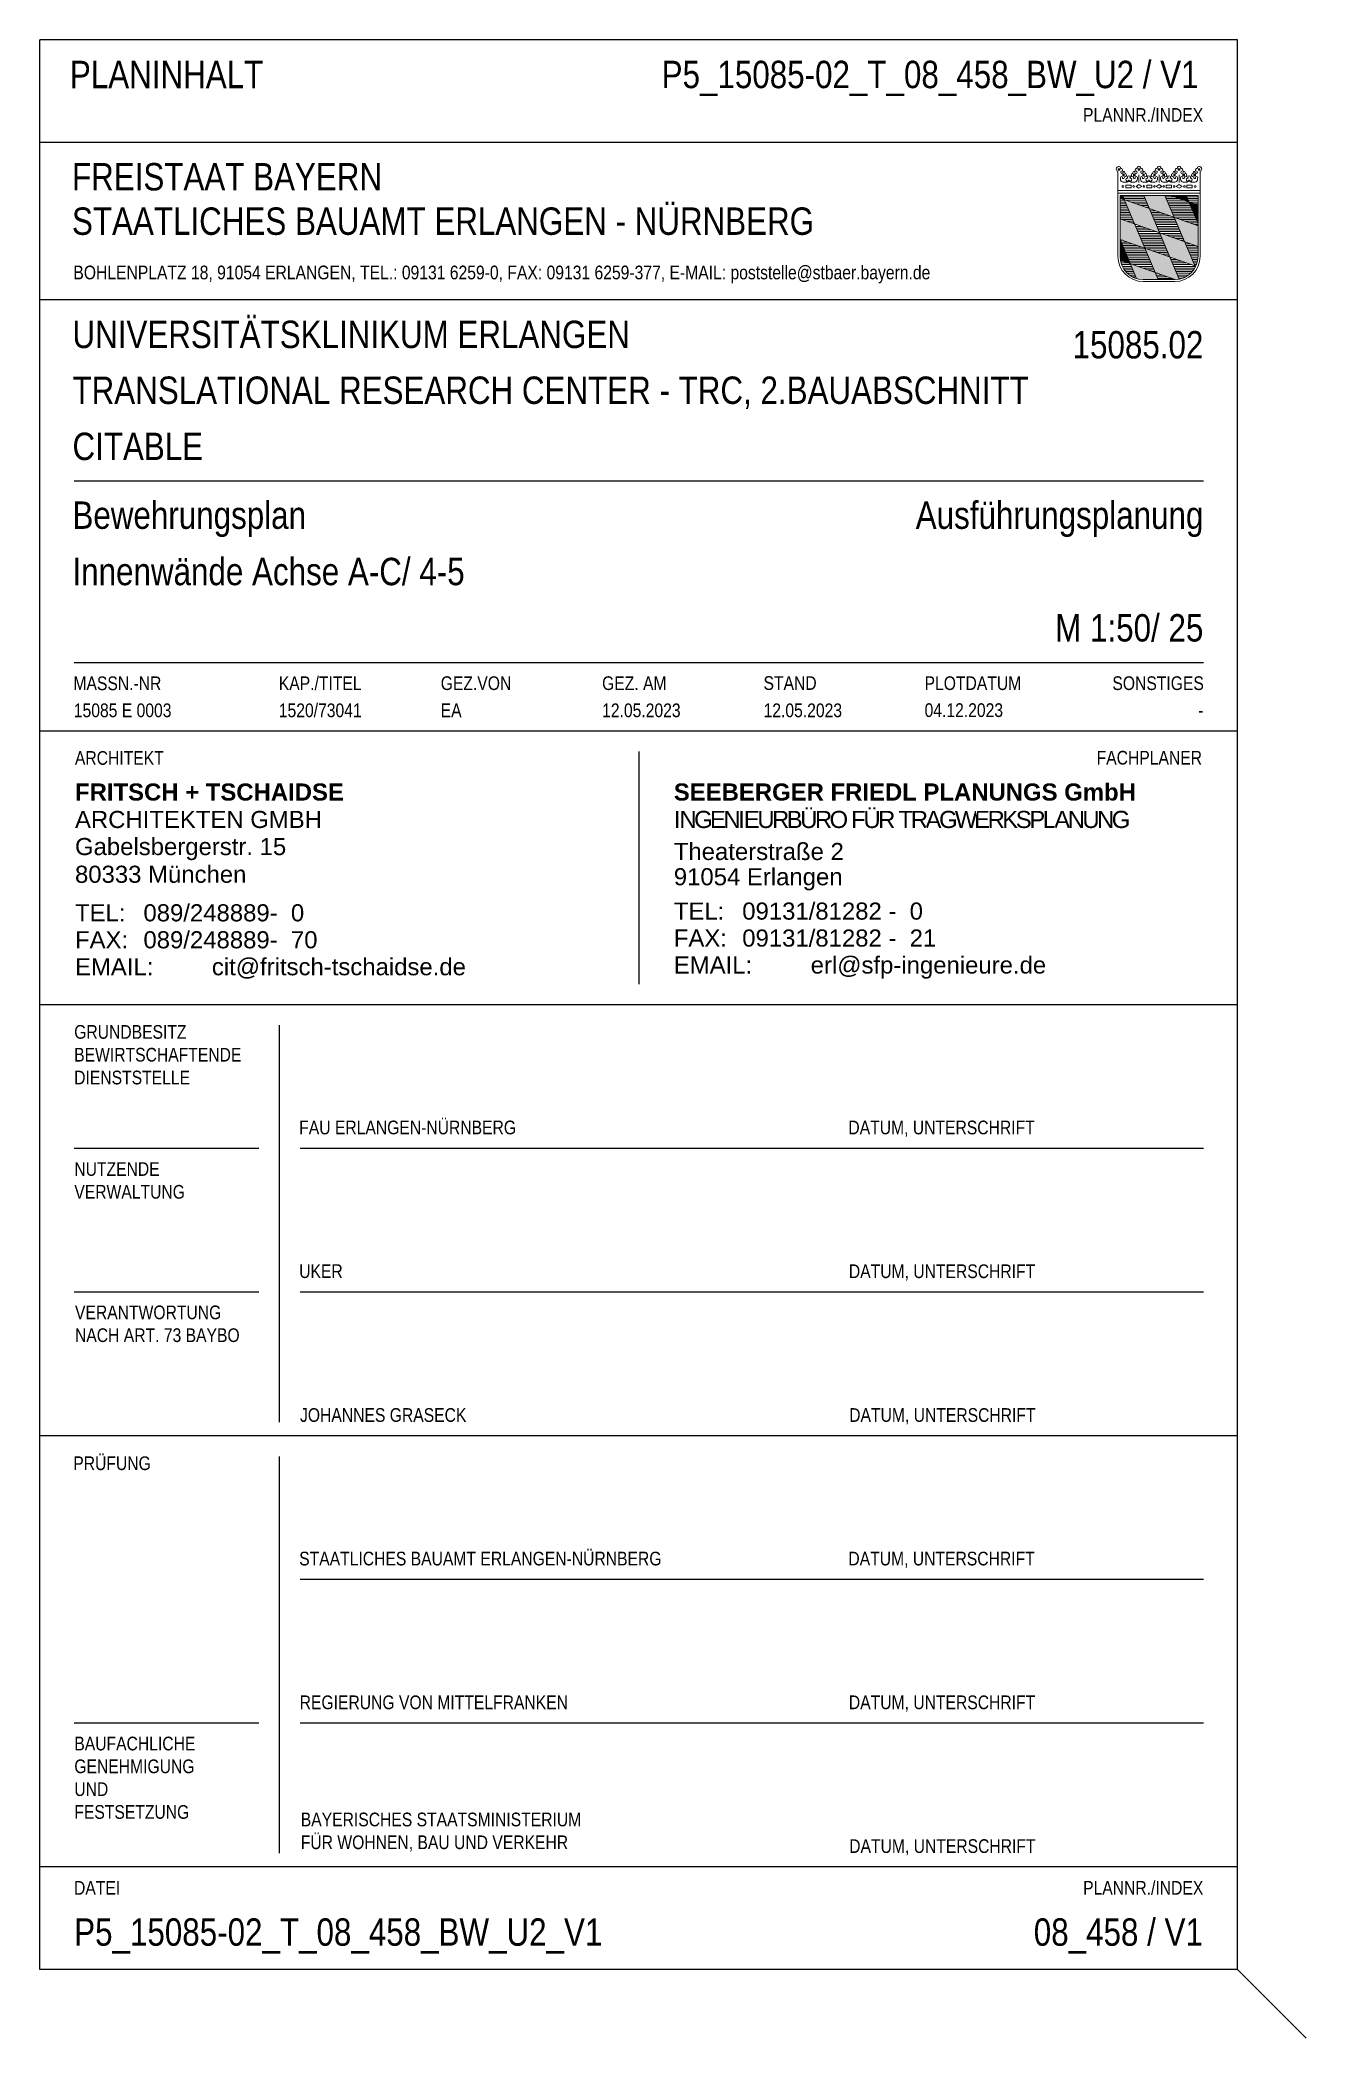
# Model space of a CAD drawing. Extents: x 30.7 to 127.4, y -29 to 23.
# Drawn here: x 30.71 to 39.96, y -19.01 to -4.41 of the extents above; entities that cross this region are included whole.
import ezdxf
from ezdxf.enums import TextEntityAlignment as Align

# ---------------------------------------------------------------- set-up
doc = ezdxf.new("R2010")
doc.units = 0
doc.header["$LTSCALE"] = 0.5
doc.linetypes.add('AUSGEZOGEN', pattern=[1000.01, 1000, 0.01])
doc.layers.add('40 A Plankopf Text F+T', color=7, linetype='Continuous')
doc.layers.add('BET-ANS', color=7, linetype='Continuous')
doc.layers.add('NOPLOT', color=7, linetype='Continuous', plot=False)
doc.styles.add('ERSTELLTER_STIL_3', font='arial.ttf')
doc.styles.add('ERSTELLTER_STIL_4', font='arialbd.ttf')
doc.styles.add('plankopf_ArialN', font='ARIALN.TTF')
pattern_1 = [(0, (-322.07857, -163.97815), (8e-17, 0.254), [])]

msp = doc.modelspace()

# ---------------------------------------------------------------- texts
at = {"style": 'plankopf_ArialN'}
msp.add_text('PLANNR./INDEX', height=0.1, dxfattribs=at).set_placement((39.204, -5.0088), align=Align.RIGHT)
at = {"layer": 'BET-ANS', "style": 'plankopf_ArialN'}
for s, p in [('PLANINHALT', (30.9241, -4.7632)), ('P5_15085-02_T_08_458_BW_U2 / V1', (35.2475, -4.763)), ('P5_15085-02_T_08_458_BW_U2_V1', (30.9553, -18.3365))]:
    msp.add_text(s, height=0.2, dxfattribs=at).set_placement(p)

# ---------------------------------------------------------------- blocks, each defined once
blk = doc.blocks.new('Bundeslandwappen')
at = {"lineweight": 9, "true_color": 0xffffff}
for points in [[(-5.75, 16.5), (-5.98, 16.5), (-5.98, 16.29), (-5.75, 16.29)], [(-5.09, 15.68), (-5.31, 15.68), (-5.31, 15.47), (-5.09, 15.47)], [(-3.49, 15.68), (-3.71, 15.68), (-3.71, 15.47), (-3.49, 15.47)], [(-2.82, 16.5), (-3.05, 16.5), (-3.05, 16.29), (-2.82, 16.29)], [(-2.15, 15.68), (-2.38, 15.68), (-2.38, 15.47), (-2.15, 15.47)], [(-0.56, 15.68), (-0.78, 15.68), (-0.78, 15.47), (-0.56, 15.47)], [(0.11, 16.5), (-0.11, 16.5), (-0.11, 16.29), (0.11, 16.29)], [(0.78, 15.68), (0.56, 15.68), (0.56, 15.47), (0.78, 15.47)], [(2.38, 15.68), (2.15, 15.68), (2.15, 15.47), (2.38, 15.47)], [(3.05, 16.5), (2.82, 16.5), (2.82, 16.29), (3.05, 16.29)], [(3.71, 15.68), (3.49, 15.68), (3.49, 15.47), (3.71, 15.47)], [(5.31, 15.68), (5.09, 15.68), (5.09, 15.47), (5.31, 15.47)], [(5.98, 16.5), (5.75, 16.5), (5.75, 16.29), (5.98, 16.29)]]:
    blk.add_hatch(color=7, dxfattribs=at).paths.add_polyline_path(points)
at = {"true_color": 0xffffff}
for points in [[(-5.34, 12.59), (-5.7, 12.59), (-5.7, 12.19), (-5.07, 11.96)], [(-1.42, 10.67), (-5.07, 11.96), (-3.57, 8.42), (0.08, 7.13)], [(0.86, 12.59), (-2.24, 12.59), (-1.42, 10.67), (2.23, 9.38)], [(3.96, 12.59), (1.66, 12.59), (4.37, 11.63)], [(-3.57, 8.42), (-5.7, 9.18), (-5.7, 6.17), (-2.07, 4.88)], [(5.7, 8.15), (2.23, 9.38), (3.73, 5.84), (5.7, 5.14)], [(5.7, 11.16), (4.37, 11.63), (5.7, 8.5)], [(-5.7, 6.14), (-5.7, 3.7, 0.041392), (-5.65, 3.14), (-4.21, 2.63)], [(3.73, 5.84), (0.08, 7.13), (1.58, 3.59), (5.23, 2.29)], [(1.58, 3.59), (-2.07, 4.88), (-0.56, 1.34), (2.36, 0.3, 0.043654), (2.95, 0.36)], [(-0.56, 1.34), (-4.21, 2.63), (-3.29, 0.45, 0.073774), (-2.3, 0.3), (-0.12, 0.3)]]:
    blk.add_hatch(color=7, dxfattribs=at).paths.add_polyline_path(points)
at = {"lineweight": 9}
h = blk.add_hatch(dxfattribs=at)
h.set_pattern_fill('ANSI31', color=256, scale=0.08, angle=315, style=0)
h.set_pattern_definition(pattern_1)
h.paths.add_polyline_path([(-5.07, 11.96), (-5.7, 12.19), (-5.7, 9.18), (-3.57, 8.42)])
h = blk.add_hatch(dxfattribs=at)
h.set_pattern_fill('ANSI31', color=256, scale=0.08, angle=315, style=0)
h.set_pattern_definition(pattern_1)
h.paths.add_polyline_path([(-2.24, 12.59), (-5.34, 12.59), (-5.07, 11.96), (-1.42, 10.67)])
h = blk.add_hatch(dxfattribs=at)
h.set_pattern_fill('ANSI31', color=256, scale=0.08, angle=315, style=0)
h.set_pattern_definition(pattern_1)
h.paths.add_polyline_path([(4.37, 11.63), (1.66, 12.59), (0.86, 12.59), (2.23, 9.38), (5.7, 8.15), (5.7, 8.5)])
h = blk.add_hatch(dxfattribs=at)
h.set_pattern_fill('ANSI31', color=256, scale=0.08, angle=315, style=0)
h.set_pattern_definition(pattern_1)
h.paths.add_polyline_path([(5.7, 12.59), (3.96, 12.59), (4.37, 11.63), (5.7, 11.16)])
h = blk.add_hatch(dxfattribs=at)
h.set_pattern_fill('ANSI31', color=256, scale=0.08, angle=315, style=0)
h.set_pattern_definition(pattern_1)
h.paths.add_polyline_path([(2.23, 9.38), (-1.42, 10.67), (0.08, 7.13), (3.73, 5.84)])
h = blk.add_hatch(dxfattribs=at)
h.set_pattern_fill('ANSI31', color=256, scale=0.08, angle=315, style=0)
h.set_pattern_definition(pattern_1)
h.paths.add_polyline_path([(-2.07, 4.88), (-5.7, 6.17), (-5.7, 6.14), (-4.21, 2.63), (-0.56, 1.34)])
h = blk.add_hatch(dxfattribs=at)
h.set_pattern_fill('ANSI31', color=256, scale=0.08, angle=315, style=0)
h.set_pattern_definition(pattern_1)
h.paths.add_polyline_path([(0.08, 7.13), (-3.57, 8.42), (-2.07, 4.88), (1.58, 3.59)])
h = blk.add_hatch(dxfattribs=at)
h.set_pattern_fill('ANSI31', color=256, scale=0.08, angle=315, style=0)
h.set_pattern_definition(pattern_1)
h.paths.add_polyline_path([(-4.21, 2.63), (-5.65, 3.14, 0.285055), (-3.29, 0.45)])
h = blk.add_hatch(dxfattribs=at)
h.set_pattern_fill('ANSI31', color=256, scale=0.08, angle=315, style=0)
h.set_pattern_definition(pattern_1)
h.paths.add_polyline_path([(5.31, 2.11), (5.23, 2.29), (1.58, 3.59), (2.95, 0.36, 0.22704)])
h = blk.add_hatch(dxfattribs=at)
h.set_pattern_fill('ANSI31', color=256, scale=0.08, angle=315, style=0)
h.set_pattern_definition(pattern_1)
h.paths.add_polyline_path([(5.7, 5.14), (3.73, 5.84), (5.23, 2.29), (5.37, 2.24, 0.111178), (5.7, 3.7)])
h = blk.add_hatch(dxfattribs=at)
h.set_pattern_fill('ANSI31', color=256, scale=0.08, angle=315, style=0)
h.set_pattern_definition(pattern_1)
h.paths.add_polyline_path([(-0.56, 1.34), (-0.12, 0.3), (2.3, 0.3, 0.004354), (2.36, 0.3)])
for p, q in [((-6, 16.1), (-6, 3.7)), ((-5.64, 14.97), (-5.64, 15.18)), ((-5.61, 16.59), (-5.62, 16.68)), ((-5.33, 15.19), (-5.33, 15.05)), ((-3.47, 15.19), (-3.47, 15.05)), ((-3.19, 16.59), (-3.18, 16.67)), ((-3.16, 14.97), (-3.16, 15.18)), ((-2.93, 15.58), (-2.93, 14.47)), ((-2.71, 14.97), (-2.71, 15.18)), ((-2.68, 16.59), (-2.69, 16.67)), ((-2.4, 15.19), (-2.4, 15.05)), ((-0.54, 15.19), (-0.54, 15.05)), ((-0.25, 16.59), (-0.24, 16.67)), ((-0.22, 14.97), (-0.22, 15.18)), ((0, 15.58), (0, 14.47)), ((0.22, 14.97), (0.22, 15.18)), ((0.25, 16.59), (0.24, 16.67)), ((0.54, 15.19), (0.54, 15.05)), ((2.4, 15.19), (2.4, 15.05)), ((2.68, 16.59), (2.69, 16.67)), ((2.71, 14.97), (2.71, 15.18)), ((2.93, 15.58), (2.93, 14.47)), ((3.16, 14.97), (3.16, 15.18)), ((3.19, 16.59), (3.18, 16.67)), ((3.47, 15.19), (3.47, 15.05)), ((5.33, 15.19), (5.33, 15.05)), ((5.61, 16.59), (5.62, 16.68)), ((5.64, 14.97), (5.64, 15.18)), ((6, 3.7), (6, 16.1)), ((-6, 13.29), (6, 13.29)), ((-6, 12.94), (6, 12.94)), ((-5.7, 12.59), (-5.7, 3.7)), ((-5.7, 12.59), (5.7, 12.59)), ((-5.7, 12.19), (5.7, 8.15)), ((-5.34, 12.59), (-0.12, 0.3)), ((-4.68, 14.54), (-5.26, 14.54)), ((-4.12, 14.54), (-3.54, 14.54)), ((-3.36, 13.9), (-2.93, 14.17)), ((-2.93, 13.63), (-3.36, 13.9)), ((-2.93, 14.17), (-2.5, 13.9)), ((-2.5, 13.9), (-2.93, 13.63)), ((-1.74, 14.54), (-2.32, 14.54)), ((-2.24, 12.59), (2.95, 0.36)), ((-1.19, 14.54), (-0.61, 14.54)), ((0, 14.17), (-0.43, 13.9)), ((-0.43, 13.9), (0, 13.63)), ((0.43, 13.9), (0, 14.17)), ((0, 13.63), (0.43, 13.9)), ((1.19, 14.54), (0.61, 14.54)), ((0.86, 12.59), (5.31, 2.11)), ((1.66, 12.59), (5.7, 11.16)), ((1.74, 14.54), (2.32, 14.54)), ((2.93, 14.17), (2.5, 13.9)), ((2.5, 13.9), (2.93, 13.63)), ((3.36, 13.9), (2.93, 14.17)), ((2.93, 13.63), (3.36, 13.9)), ((4.12, 14.54), (3.54, 14.54)), ((3.96, 12.59), (5.7, 8.5)), ((4.68, 14.54), (5.26, 14.54)), ((5.7, 3.7), (5.7, 12.59)), ((-5.7, 9.18), (5.7, 5.14)), ((-5.7, 6.17), (5.37, 2.24)), ((-5.7, 6.14), (-3.29, 0.45)), ((-5.66, 3.14), (2.36, 0.3)), ((-2.3, 0.3), (2.3, 0.3)), ((-2.3, 0), (2.3, 0))]:
    blk.add_line(p, q, dxfattribs=at)
for points in [[(-5.75, 16.29), (-5.98, 16.29), (-5.98, 16.5), (-5.75, 16.5)], [(-5.09, 15.47), (-5.31, 15.47), (-5.31, 15.68), (-5.09, 15.68)], [(-3.71, 15.47), (-3.49, 15.47), (-3.49, 15.68), (-3.71, 15.68)], [(-2.82, 16.29), (-3.05, 16.29), (-3.05, 16.5), (-2.82, 16.5)], [(-2.15, 15.47), (-2.38, 15.47), (-2.38, 15.68), (-2.15, 15.68)], [(-0.78, 15.47), (-0.56, 15.47), (-0.56, 15.68), (-0.78, 15.68)], [(0.11, 16.29), (-0.11, 16.29), (-0.11, 16.5), (0.11, 16.5)], [(0.78, 15.47), (0.56, 15.47), (0.56, 15.68), (0.78, 15.68)], [(2.15, 15.47), (2.38, 15.47), (2.38, 15.68), (2.15, 15.68)], [(3.05, 16.29), (2.82, 16.29), (2.82, 16.5), (3.05, 16.5)], [(3.71, 15.47), (3.49, 15.47), (3.49, 15.68), (3.71, 15.68)], [(5.09, 15.47), (5.31, 15.47), (5.31, 15.68), (5.09, 15.68)], [(5.75, 16.29), (5.98, 16.29), (5.98, 16.5), (5.75, 16.5)], [(-4.07, 13.71), (-4.83, 13.71), (-4.83, 14.1), (-4.07, 14.1)], [(-1.8, 13.71), (-1.04, 13.71), (-1.04, 14.1), (-1.8, 14.1)], [(1.8, 13.71), (1.04, 13.71), (1.04, 14.1), (1.8, 14.1)], [(4.07, 13.71), (4.83, 13.71), (4.83, 14.1), (4.07, 14.1)]]:
    blk.add_lwpolyline(points, close=True, dxfattribs=at)
for centre in [(-5.28, 13.9), (-3.71, 13.9), (-2.2, 13.9), (-0.68, 13.9), (0.68, 13.9), (2.2, 13.9), (3.71, 13.9), (5.28, 13.9)]:
    blk.add_circle(centre, 0.123, dxfattribs=at)
for centre, radius, start, end in [((-5.89, 16.45), 0.362, 44.6681, 253.1183), ((-5.67, 16.67), 0.05, 6.6615, 44.6681), ((-5.49, 15.18), 0.157, 3.2756, 179.5521), ((-5.19, 14.99), 0.453, 182.8328, 261.3043), ((-5.56, 16.59), 0.05, 186.6615, 265.6209), ((-5.42, 15.99), 0.179, 74.7883, 15.1356), ((-5.59, 16.26), 0.281, 346.0232, 85.6209), ((-5.36, 16.21), 0.05, 254.7883, 346.0232), ((-5.26, 15.23), 0.191, 249.6358, 3.0857), ((-5.2, 16.05), 0.05, 93.0633, 195.1356), ((-5.19, 15.87), 0.224, 350.9542, 93.0633), ((-5.02, 15.24), 0.05, 82.9467, 183.0857), ((-4.99, 15.54), 0.249, 262.9467, 77.8855), ((-4.92, 15.83), 0.05, 170.9542, 257.8855), ((-4.62, 14.89), 0.224, 71.4, 0), ((-4.71, 14.85), 0.312, 275.9649, 353.9773), ((-4.4, 15.24), 0.208, 317.0775, 222.9225), ((-4.18, 14.89), 0.224, 180, 108.6), ((-4.09, 14.85), 0.312, 186.0227, 264.0351), ((-3.81, 15.54), 0.249, 102.1145, 277.0533), ((-3.88, 15.83), 0.05, 282.1145, 9.0458), ((-3.61, 15.87), 0.224, 86.9367, 189.0458), ((-3.78, 15.24), 0.05, 356.9143, 97.0533), ((-3.54, 15.23), 0.191, 176.9143, 290.3642), ((-3.6, 16.05), 0.05, 344.8644, 86.9367), ((-3.38, 15.99), 0.179, 164.8644, 105.2117), ((-3.61, 14.99), 0.453, 278.6957, 357.1672), ((-3.21, 16.26), 0.281, 94.3791, 193.9768), ((-3.44, 16.21), 0.05, 193.9768, 285.2117), ((-3.31, 15.18), 0.157, 0.4479, 176.7244), ((-3.24, 16.59), 0.05, 274.3791, 353.3385), ((-3.13, 16.67), 0.05, 155.2288, 173.3385), ((-2.93, 16.58), 0.264, 24.0166, 155.3409), ((-2.55, 15.18), 0.157, 3.2756, 179.5521), ((-2.26, 14.99), 0.453, 182.8328, 261.3043), ((-2.74, 16.66), 0.05, 6.6615, 24.0166), ((-2.63, 16.59), 0.05, 186.6615, 265.6209), ((-2.49, 15.99), 0.179, 74.7883, 15.1356), ((-2.65, 16.26), 0.281, 346.0232, 85.6209), ((-2.43, 16.21), 0.05, 254.7883, 346.0232), ((-2.33, 15.23), 0.191, 249.6358, 3.0857), ((-2.27, 16.05), 0.05, 93.0633, 195.1356), ((-2.26, 15.87), 0.224, 350.9542, 93.0633), ((-2.09, 15.24), 0.05, 82.9467, 183.0857), ((-2.05, 15.54), 0.249, 262.9467, 77.8855), ((-1.99, 15.83), 0.05, 170.9542, 257.8855), ((-1.69, 14.89), 0.224, 71.4, 0), ((-1.78, 14.85), 0.312, 275.9649, 353.9773), ((-1.47, 15.24), 0.208, 317.0775, 222.9225), ((-1.24, 14.89), 0.224, 180, 108.6), ((-1.16, 14.85), 0.312, 186.0227, 264.0351), ((-0.88, 15.54), 0.249, 102.1145, 277.0533), ((-0.94, 15.83), 0.05, 282.1145, 9.0458), ((-0.67, 15.87), 0.224, 86.9367, 189.0458), ((-0.84, 15.24), 0.05, 356.9143, 97.0533), ((-0.6, 15.23), 0.191, 176.9143, 290.3642), ((-0.66, 16.05), 0.05, 344.8644, 86.9367), ((-0.44, 15.99), 0.179, 164.8644, 105.2117), ((-0.68, 14.99), 0.453, 278.6957, 357.1672), ((-0.28, 16.26), 0.281, 94.3791, 193.9768), ((-0.5, 16.21), 0.05, 193.9768, 285.2117), ((-0.38, 15.18), 0.157, 0.4479, 176.7244), ((-0.3, 16.59), 0.05, 274.3791, 353.3385), ((0, 16.58), 0.264, 24.0166, 155.3409), ((-0.19, 16.67), 0.05, 155.2288, 173.3385), ((0.38, 15.18), 0.157, 3.2756, 179.5521), ((0.68, 14.99), 0.453, 182.8328, 261.3043), ((0.19, 16.66), 0.05, 6.6615, 24.0166), ((0.3, 16.59), 0.05, 186.6615, 265.6209), ((0.44, 15.99), 0.179, 74.7883, 15.1356), ((0.28, 16.26), 0.281, 346.0232, 85.6209), ((0.5, 16.21), 0.05, 254.7883, 346.0232), ((0.6, 15.23), 0.191, 249.6358, 3.0857), ((0.66, 16.05), 0.05, 93.0633, 195.1356), ((0.67, 15.87), 0.224, 350.9542, 93.0633), ((0.84, 15.24), 0.05, 82.9467, 183.0857), ((0.88, 15.54), 0.249, 262.9467, 77.8855), ((0.94, 15.83), 0.05, 170.9542, 257.8855), ((1.24, 14.89), 0.224, 71.4, 0), ((1.16, 14.85), 0.312, 275.9649, 353.9773), ((1.47, 15.24), 0.208, 317.0775, 222.9225), ((1.69, 14.89), 0.224, 180, 108.6), ((1.78, 14.85), 0.312, 186.0227, 264.0351), ((2.05, 15.54), 0.249, 102.1145, 277.0533), ((1.99, 15.83), 0.05, 282.1145, 9.0458), ((2.26, 15.87), 0.224, 86.9367, 189.0458), ((2.09, 15.24), 0.05, 356.9143, 97.0533), ((2.33, 15.23), 0.191, 176.9143, 290.3642), ((2.27, 16.05), 0.05, 344.8644, 86.9367), ((2.49, 15.99), 0.179, 164.8644, 105.2117), ((2.26, 14.99), 0.453, 278.6957, 357.1672), ((2.65, 16.26), 0.281, 94.3791, 193.9768), ((2.43, 16.21), 0.05, 193.9768, 285.2117), ((2.55, 15.18), 0.157, 0.4479, 176.7244), ((2.63, 16.59), 0.05, 274.3791, 353.3385), ((2.93, 16.58), 0.264, 24.0166, 155.3409), ((2.74, 16.67), 0.05, 155.2288, 173.3385), ((3.31, 15.18), 0.157, 3.2756, 179.5521), ((3.61, 14.99), 0.453, 182.8328, 261.3043), ((3.13, 16.66), 0.05, 6.6615, 24.0166), ((3.24, 16.59), 0.05, 186.6615, 265.6209), ((3.38, 15.99), 0.179, 74.7883, 15.1356), ((3.21, 16.26), 0.281, 346.0232, 85.6209), ((3.44, 16.21), 0.05, 254.7883, 346.0232), ((3.54, 15.23), 0.191, 249.6358, 3.0857), ((3.6, 16.05), 0.05, 93.0633, 195.1356), ((3.61, 15.87), 0.224, 350.9542, 93.0633), ((3.78, 15.24), 0.05, 82.9467, 183.0857), ((3.81, 15.54), 0.249, 262.9467, 77.8855), ((3.88, 15.83), 0.05, 170.9542, 257.8855), ((4.18, 14.89), 0.224, 71.4, 0), ((4.09, 14.85), 0.312, 275.9649, 353.9773), ((4.4, 15.24), 0.208, 317.0775, 222.9225), ((4.62, 14.89), 0.224, 180, 108.6), ((4.71, 14.85), 0.312, 186.0227, 264.0351), ((4.99, 15.54), 0.249, 102.1145, 277.0533), ((4.92, 15.83), 0.05, 282.1145, 9.0458), ((5.19, 15.87), 0.224, 86.9367, 189.0458), ((5.02, 15.24), 0.05, 356.9143, 97.0533), ((5.26, 15.23), 0.191, 176.9143, 290.3642), ((5.2, 16.05), 0.05, 344.8644, 86.9367), ((5.42, 15.99), 0.179, 164.8644, 105.2117), ((5.19, 14.99), 0.453, 278.6957, 357.1672), ((5.59, 16.26), 0.281, 94.3791, 193.9768), ((5.36, 16.21), 0.05, 193.9768, 285.2117), ((5.49, 15.18), 0.157, 0.4479, 176.7244), ((5.56, 16.59), 0.05, 274.3791, 353.3385), ((5.67, 16.67), 0.05, 135.3319, 173.3385), ((5.89, 16.45), 0.362, 286.8817, 135.3319), ((-2.3, 3.7), 3.7, 180, 270), ((-2.3, 3.7), 3.4, 180, 270), ((2.3, 3.7), 3.7, 270, 0), ((2.3, 3.7), 3.4, 270, 0)]:
    blk.add_arc(centre, radius, start, end, dxfattribs=at)
blk = doc.blocks.new('Plankopf_PU')
for p, q in [((-18.5, 25.4), (-18.5, 27.7)), ((-1, 27.7), (-18.5, 27.7)), ((-1, 27.7), (-18.5, 27.7)), ((-1, 25.4), (-1, 27.7)), ((-1, 25.4), (-18.5, 25.4)), ((-1, 25.4), (-18.5, 25.4)), ((-18.5, 19.1), (-18.5, 25.4)), ((-1, 19.1), (-1, 25.4)), ((-1.5, 22.75), (-18, 22.75)), ((-18, 20.1), (-1.5, 20.1)), ((-18.5, 15.1), (-18.5, 19.1)), ((-1, 19.1), (-18.5, 19.1)), ((-1, 15.1), (-1, 19.1)), ((-9.75, 18.8), (-9.75, 15.4)), ((-1, 15.1), (-18.5, 15.1)), ((-1, 15.1), (-18.5, 15.1)), ((-18.5, 8.8), (-18.5, 15.1)), ((-1, 8.8), (-1, 15.1)), ((-15, 9), (-15, 14.8)), ((-15.3, 13), (-18, 13)), ((-1.5, 13), (-14.7, 13)), ((-15.3, 10.9), (-18, 10.9)), ((-1.5, 10.9), (-14.7, 10.9)), ((-18.5, 2.5), (-18.5, 8.8)), ((-1, 8.8), (-18.5, 8.8)), ((-1, 2.5), (-1, 8.8)), ((-15, 2.7), (-15, 8.5)), ((-1.5, 6.7), (-14.7, 6.7)), ((-15.3, 4.6), (-18, 4.6)), ((-1.5, 4.6), (-14.7, 4.6)), ((-1, 2.5), (-18.5, 2.5)), ((-18.5, 1), (-18.5, 2.5)), ((-1, 2.5), (-18.5, 2.5)), ((-1, 1), (-1, 2.5)), ((-1, 1), (-18.5, 1))]:
    blk.add_line(p, q)
at = {"xscale": 0.1, "yscale": 0.1, "zscale": 0.1}
blk.add_blockref('Bundeslandwappen', (-2.148, 25.669), dxfattribs=at)
at = {"linetype": 'AUSGEZOGEN', "lineweight": 35, "style": 'plankopf_ArialN'}
for s, height, p in [('FREISTAAT BAYERN', 0.4, (-18.032, 27.401)), ('PRÜFUNG', 0.2, (-18.013, 8.5))]:
    blk.add_text(s, height=height, dxfattribs=at).set_placement(p, align=Align.TOP_LEFT)
blk.add_text('STAATLICHES BAUAMT ERLANGEN - NÜRNBERG', height=0.4, dxfattribs=at).set_placement((-18.032, 26.552), align=Align.MIDDLE_LEFT)
at = {"style": 'plankopf_ArialN'}
for s, p in [('BOHLENPLATZ 18, 91054 ERLANGEN, TEL.: 09131 6259-0, FAX: 09131 6259-377, E-MAIL: poststelle@stbaer.bayern.de', (-18.012, 25.702)), ('MASSN.-NR', (-18.011, 19.698)), ('KAP./TITEL', (-15.01, 19.698)), ('GEZ.VON', (-12.644, 19.7)), ('GEZ. AM', (-10.286, 19.7)), ('STAND', (-7.927, 19.702)), ('PLOTDATUM', (-5.574, 19.7)), ('FAU ERLANGEN-NÜRNBERG', (-14.712, 13.207)), ('DATUM, UNTERSCHRIFT', (-6.687, 13.207)), ('UKER', (-14.712, 11.107)), ('DATUM, UNTERSCHRIFT', (-6.68, 11.106)), ('JOHANNES GRASECK', (-14.7, 9.005)), ('DATUM, UNTERSCHRIFT', (-6.675, 9.005)), ('STAATLICHES BAUAMT ERLANGEN-NÜRNBERG', (-14.712, 6.907)), ('DATUM, UNTERSCHRIFT', (-6.687, 6.907)), ('REGIERUNG VON MITTELFRANKEN', (-14.705, 4.806)), ('DATUM, UNTERSCHRIFT', (-6.68, 4.806)), ('DATUM, UNTERSCHRIFT', (-6.675, 2.705)), ('DATEI', (-18.002, 2.095))]:
    blk.add_text(s, height=0.2, dxfattribs=at).set_placement(p)
for s, p in [('SONSTIGES', (-1.493, 19.7)), ('PLANNR./INDEX', (-1.501, 2.095))]:
    blk.add_text(s, height=0.2, dxfattribs=at).set_placement(p, align=Align.RIGHT)
at = {"linetype": 'AUSGEZOGEN', "lineweight": 35, "style": 'plankopf_ArialN'}
blk.add_text('ARCHITEKT', height=0.2, dxfattribs=at).set_placement((-17.989, 18.607))
blk.add_text('FACHPLANER', height=0.2, dxfattribs=at).set_placement((-1.52, 18.611), align=Align.RIGHT)
at = {"insert": (-5.574, 19.303), "char_height": 0.2, "attachment_point": 7, "style": 'plankopf_ArialN'}
blk.add_mtext('04.12.2023', dxfattribs=at)
at = {"char_height": 0.2, "attachment_point": 1, "style": 'plankopf_ArialN'}
for s, insert, width in [('GRUNDBESITZ\\PBEWIRTSCHAFTENDE DIENSTSTELLE', (-18, 14.804), 2.5), ('NUTZENDE^JVERWALTUNG', (-17.998, 12.8), 2.69843), ('VERANTWORTUNG  NACH ART. 73 BAYBO', (-17.988, 10.705), 2.68768), ('BAUFACHLICHE GENEHMIGUNG UND FESTSETZUNG', (-17.998, 4.404), 2.2311), ('BAYERISCHES STAATSMINISTERIUM ^JFÜR WOHNEN, BAU UND VERKEHR', (-14.689, 3.294), 9.29412)]:
    blk.add_mtext(s, dxfattribs=dict(at, insert=insert, width=width))
at = {"style": 'plankopf_ArialN'}
for tag, p in [('PROJEKTBEZEICHNUNGZ1', (-18.025, 24.578)), ('PROJEKTBEZEICHNUNGZ2', (-18.025, 23.761)), ('PROJEKTBEZEICHNUNGZ3', (-18.025, 22.941))]:
    blk.add_attdef(tag, text='', height=0.4, dxfattribs=at).set_placement(p, align=Align.BOTTOM_LEFT)
for tag, p in [('GEB.-NR', (-1.5, 24.946)), ('0.000X', (-1.507, 1.749))]:
    blk.add_attdef(tag, text='', height=0.4, dxfattribs=at).set_placement(p, align=Align.TOP_RIGHT)
for tag, p, height in [('PLANINHALTZ1', (-18.025, 22.055), 0.4), ('PLANINHALTZ2', (-18.025, 21.232), 0.4), ('PLANINHALTZ3', (-18.025, 20.409), 0.4), ('MASSN.-NR', (-18.005, 19.303), 0.2), ('KAPITEL/TITEL', (-15.01, 19.303), 0.2), ('GEZ_VON', (-12.644, 19.303), 0.2), ('GEZ_AM', (-10.286, 19.303), 0.2), ('STAND', (-7.927, 19.303), 0.2)]:
    blk.add_attdef(tag, p, '', height=height, dxfattribs=at)
for tag, height, p in [('PLANUNGSPHASE', 0.4, (-1.5, 22.055)), ('PROJEKTKATEGORIE', 0.4, (-1.5, 21.232)), ('MAßSTAB', 0.4, (-1.5, 20.409)), ('SONSTIGES', 0.2, (-1.5, 19.303))]:
    blk.add_attdef(tag, text='', height=height, dxfattribs=at).set_placement(p, align=Align.RIGHT)
at = {"layer": '40 A Plankopf Text F+T', "color": 7, "linetype": 'Continuous', "lineweight": 13, "char_height": 0.25, "attachment_point": 7}
for s, insert, style in [('\\A1;FRITSCH + TSCHAIDSE ', (-17.988, 18.081), 'ERSTELLTER_STIL_4'), ('\\A1;SEEBERGER FRIEDL PLANUNGS GmbH', (-9.238, 18.081), 'ERSTELLTER_STIL_4'), ('\\A1;ARCHITEKTEN GMBH', (-17.988, 17.68), 'ERSTELLTER_STIL_3'), ('\\A1;{\\T0.8;INGENIEURBÜRO FÜR TRAGWERKSPLANUNG}', (-9.238, 17.68), 'ERSTELLTER_STIL_3'), ('\\A1;Gabelsbergerstr. 15', (-17.988, 17.212), 'ERSTELLTER_STIL_3'), ('\\A1;Theaterstraße 2', (-9.238, 17.212), 'ERSTELLTER_STIL_3'), ('\\A1;80333 München', (-17.988, 16.879), 'ERSTELLTER_STIL_3'), ('\\A1;91054 Erlangen', (-9.238, 16.771), 'ERSTELLTER_STIL_3')]:
    blk.add_mtext(s, dxfattribs=dict(at, insert=insert, style=style))
at = {"layer": '40 A Plankopf Text F+T', "color": 7, "linetype": 'Continuous', "lineweight": 13, "char_height": 0.25, "attachment_point": 7, "line_spacing_factor": 0.945293, "style": 'ERSTELLTER_STIL_3'}
for s, insert in [('\\A1;TEL: ^I089/248889-  0\\PFAX: ^I089/248889-  70\\PEMAIL: ^Icit@fritsch-tschaidse.de', (-17.988, 15.481)), ('\\A1;TEL: ^I09131/81282 -  0\\PFAX: ^I09131/81282 -  21\\PEMAIL: ^Ierl@sfp-ingenieure.de', (-9.238, 15.481))]:
    blk.add_mtext(s, dxfattribs=dict(at, insert=insert))

# ---------------------------------------------------------------- linework, layer by layer
for p, q in [((39.4553, -4.4109), (30.7053, -4.4109)), ((30.7053, -5.1609), (30.7053, -4.4109)), ((39.4553, -5.1609), (39.4553, -4.4109))]:
    msp.add_line(p, q)
at = {"layer": 'NOPLOT', "color": 191, "linetype": 'AUSGEZOGEN'}
msp.add_line((39.4553, -18.5109), (39.9553, -19.0109), dxfattribs=at)

# ---------------------------------------------------------------- block references
at = {"layer": 'BET-ANS'}
ref = msp.add_blockref('Plankopf_PU', (39.9553, -19.0109), dxfattribs=dict(at, xscale=0.5, yscale=0.5, zscale=0.5))
ref.add_attrib('0.000X', '08_458 / V1', dxfattribs={"layer": '0', "height": 0.2, "style": 'plankopf_ArialN'}).set_placement((39.202, -18.1365), align=Align.TOP_RIGHT)
ref.add_attrib('STAND', '12.05.2023', (35.992, -9.3593), dxfattribs={"layer": '0', "height": 0.1, "style": 'plankopf_ArialN'})
ref.add_attrib('PLANINHALTZ1', 'Bewehrungsplan', (30.9428, -7.9832), dxfattribs={"layer": '0', "height": 0.2, "style": 'plankopf_ArialN'})
ref.add_attrib('PLANINHALTZ2', 'Innenwände Achse A-C/ 4-5', (30.9428, -8.3949), dxfattribs={"layer": '0', "height": 0.2, "style": 'plankopf_ArialN'})
ref.add_attrib('PROJEKTBEZEICHNUNGZ1', 'UNIVERSITÄTSKLINIKUM ERLANGEN', dxfattribs={"layer": '0', "height": 0.2, "style": 'plankopf_ArialN'}).set_placement((30.9428, -6.7222), align=Align.BOTTOM_LEFT)
ref.add_attrib('PROJEKTBEZEICHNUNGZ2', 'TRANSLATIONAL RESEARCH CENTER - TRC, 2.BAUABSCHNITT', dxfattribs={"layer": '0', "height": 0.2, "style": 'plankopf_ArialN'}).set_placement((30.9428, -7.1303), align=Align.BOTTOM_LEFT)
ref.add_attrib('PROJEKTBEZEICHNUNGZ3', 'CITABLE', dxfattribs={"layer": '0', "height": 0.2, "style": 'plankopf_ArialN'}).set_placement((30.9428, -7.5404), align=Align.BOTTOM_LEFT)
ref.add_attrib('GEB.-NR', '15085.02', dxfattribs={"layer": '0', "height": 0.2, "style": 'plankopf_ArialN'}).set_placement((39.2053, -6.5379), align=Align.TOP_RIGHT)
ref.add_attrib('PLANUNGSPHASE', 'Ausführungsplanung', dxfattribs={"layer": '0', "height": 0.2, "style": 'plankopf_ArialN'}).set_placement((39.2053, -7.9832), align=Align.RIGHT)
ref.add_attrib('MAßSTAB', 'M 1:50/ 25', dxfattribs={"layer": '0', "height": 0.2, "style": 'plankopf_ArialN'}).set_placement((39.2053, -8.8064), align=Align.RIGHT)
ref.add_attrib('MASSN.-NR', '15085 E 0003', (30.9527, -9.3593), dxfattribs={"layer": '0', "height": 0.1, "style": 'plankopf_ArialN'})
ref.add_attrib('KAPITEL/TITEL', '1520/73041', (32.4504, -9.3593), dxfattribs={"layer": '0', "height": 0.1, "style": 'plankopf_ArialN'})
ref.add_attrib('GEZ_VON', 'EA', (33.6331, -9.3593), dxfattribs={"layer": '0', "height": 0.1, "style": 'plankopf_ArialN'})
ref.add_attrib('GEZ_AM', '12.05.2023', (34.8125, -9.3593), dxfattribs={"layer": '0', "height": 0.1, "style": 'plankopf_ArialN'})
ref.add_attrib('SONSTIGES', '-', dxfattribs={"layer": '0', "height": 0.1, "style": 'plankopf_ArialN'}).set_placement((39.2053, -9.3593), align=Align.RIGHT)

msp.set_redraw_order([(e.dxf.handle, doc.entitydb.next_handle()) for e in msp.query("TEXT MTEXT ATTDEF DIMENSION ARC_DIMENSION")])  # texts and dimensions are drawn at this point

doc.saveas('drawing.dxf')
